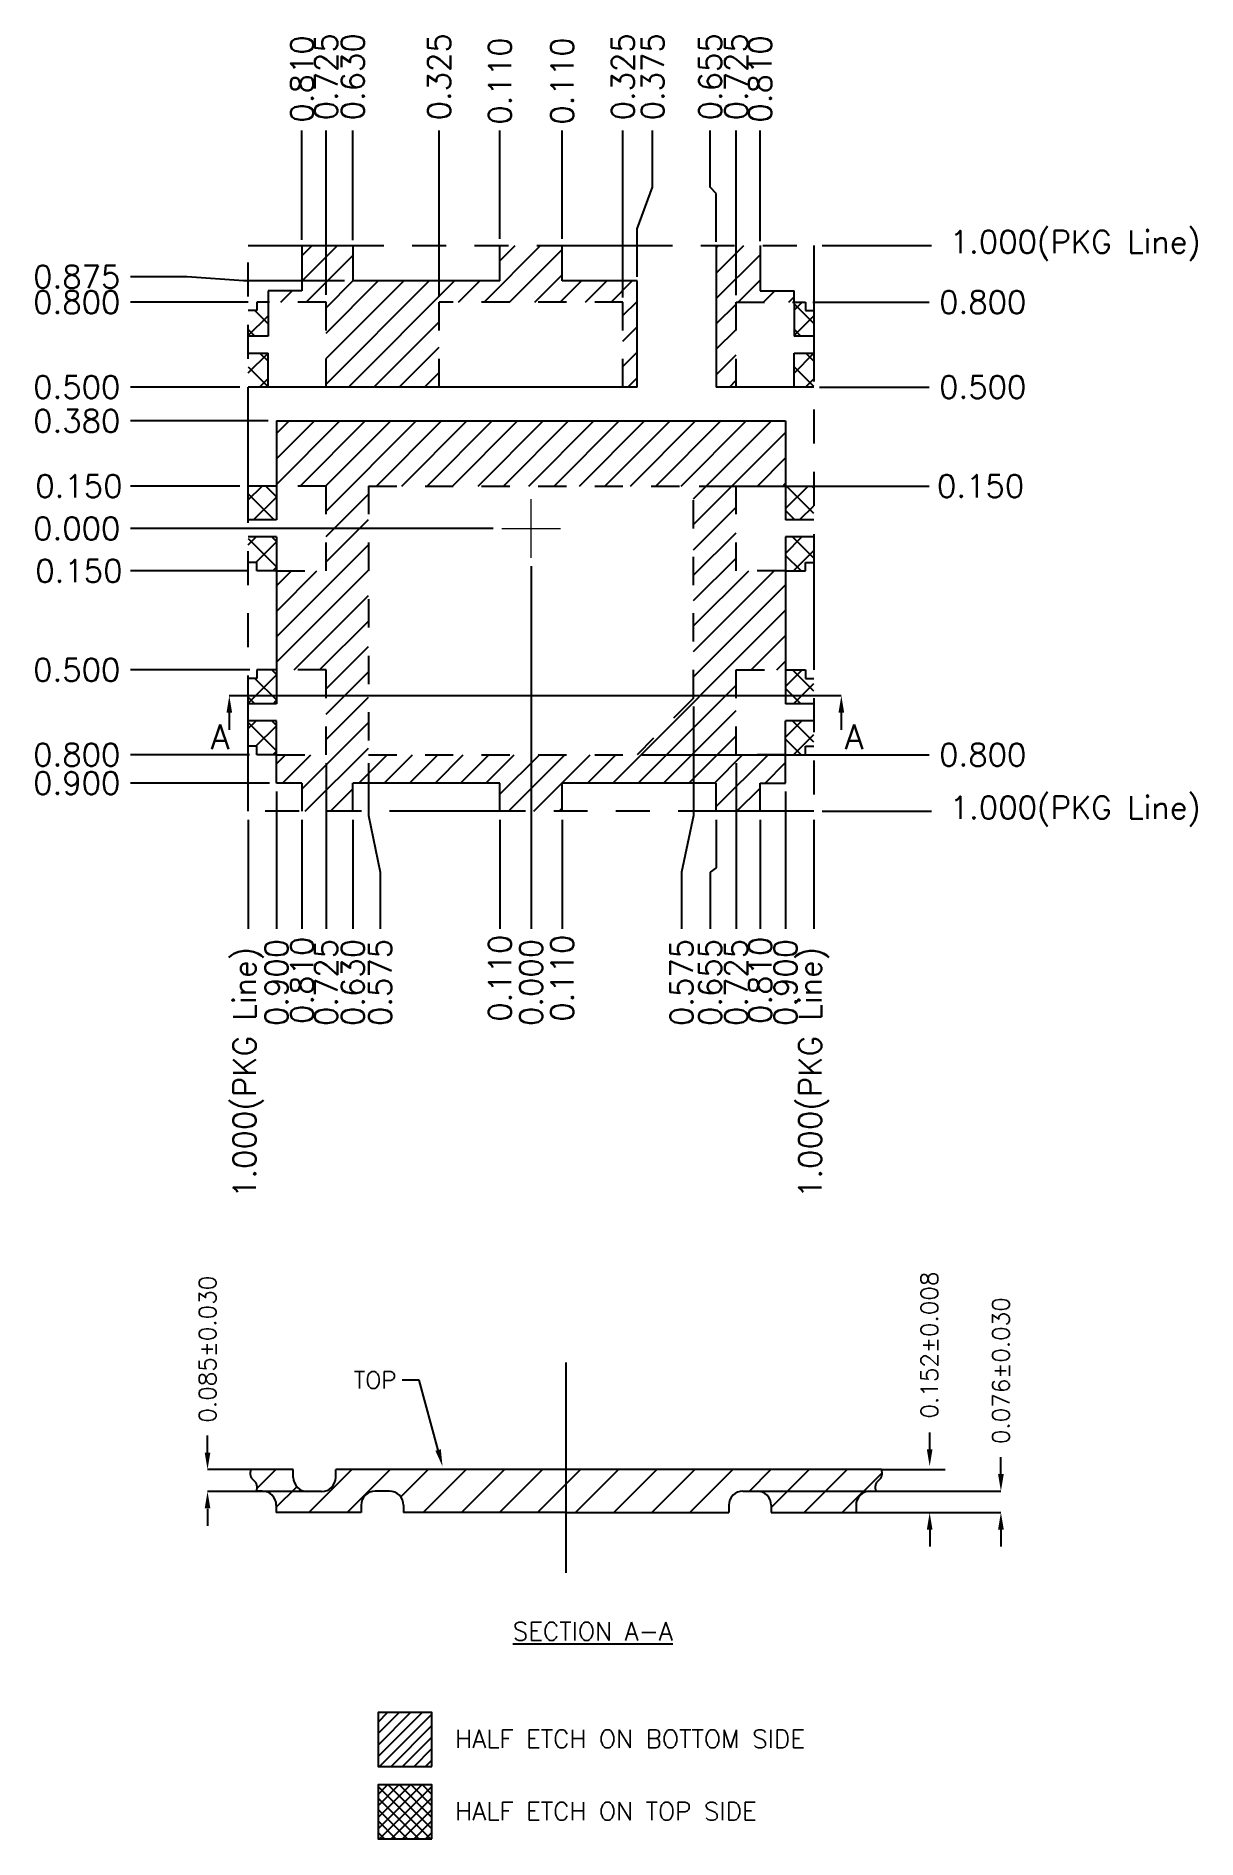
# Model space of a CAD drawing. Extents: x -10.8 to -6.69, y -4.63 to 1.74.
import ezdxf
from ezdxf.enums import TextEntityAlignment as Align

# ---------------------------------------------------------------- set-up
doc = ezdxf.new("R2010")
doc.units = 0
for name, pattern in [('ACAD_ISO09W100', [45, 24, -3, 6, -3, 6, -3]), ('CENTER', [2, 1.25, -0.25, 0.25, -0.25]), ('CENTER2', [1.125, 0.75, -0.125, 0.125, -0.125]), ('HIDDEN', [0.375, 0.25, -0.125])]:
    doc.linetypes.add(name, pattern=pattern)
for name, color, linetype in [('2', 7, 'Continuous'), ('2D', 4, 'Continuous'), ('3D', 4, 'Continuous'), ('4D', 4, 'Continuous'), ('Etched Area', 4, 'Continuous'), ('Hidden', 4, 'HIDDEN'), ('PKG Line', 2, 'ACAD_ISO09W100')]:
    doc.layers.add(name, color=color, linetype=linetype)
doc.layers.add('Center', color=1, linetype='CENTER', lineweight=0)
doc.styles.add('SIMPLEX', font='SIMPLEX')
doc.dimstyles.new('0.1', dxfattribs={"dimtxt": 0.1, "dimasz": 0.1, "dimexe": 0.03, "dimexo": 0.03, "dimgap": 0.03, "dimtad": 0, "dimdec": 3, "dimzin": 1, "dimdsep": 46, "dimtxsty": 'SIMPLEX', "dimcen": 0, "dimclrd": 256, "dimclre": 256, "dimclrt": 256, "dimadec": 0, "dimazin": 1, "dimtm": 1.25, "dimtfac": 1, "dimtdec": 3, "dimtmove": 0, "dimatfit": 0, "dimfxl": 1, "dimtolj": 1, "dimtzin": 0, "dimlwd": -1, "dimlwe": -1, "dimarcsym": 1})
pattern_1 = [(45, (-274.86561, 39.57964), (-0.04490128, 0.04490128), [])]
pattern_2 = [(135, (-274.86561, 39.57964), (-0.04490128, -0.04490128), [])]
pattern_3 = [(45, (-277.06561, 39.57964), (-0.04490128, 0.04490128), [])]
pattern_4 = [(135, (-277.06561, 39.57964), (-0.04490128, -0.04490128), [])]

msp = doc.modelspace()

# ---------------------------------------------------------------- texts
at = {"color": 6, "insert": (-10.1142, -0.7804), "char_height": 0.08719, "attachment_point": 9, "style": 'SIMPLEX'}
msp.add_mtext('\\A1;A', dxfattribs=at)
at = {"color": 6, "insert": (-7.9395, -0.7804), "char_height": 0.08719, "attachment_point": 7, "rotation": 360, "style": 'SIMPLEX'}
msp.add_mtext('\\A1;A', dxfattribs=at)
at = {"layer": '3D', "char_height": 0.06, "attachment_point": 5, "rotation": 90, "style": 'SIMPLEX'}
for s, insert in [('\\A1;0.085±0.030', (-10.1924, -2.9016)), ('\\A1;0.152±0.008', (-7.6398, -2.887)), ('\\A1;0.076±0.030', (-7.3869, -2.9776))]:
    msp.add_mtext(s, dxfattribs=dict(at, insert=insert))
at = {"layer": '3D', "insert": (-9.524, -3.0407), "char_height": 0.06, "attachment_point": 9, "style": 'SIMPLEX'}
msp.add_mtext('\\A1;TOP', dxfattribs=at)
at = {"layer": '4D', "style": 'SIMPLEX'}
msp.add_text('%%USECTION A-A', height=0.064152, dxfattribs=at).set_placement((-8.547, -3.8989), align=Align.MIDDLE_RIGHT)
for s, p in [('HALF ETCH ON BOTTOM SIDE', (-9.3168, -4.2792)), ('HALF ETCH ON TOP SIDE', (-9.3168, -4.5351))]:
    msp.add_text(s, height=0.064152, dxfattribs=at).set_placement(p, align=Align.MIDDLE_LEFT)

# ---------------------------------------------------------------- blocks, each defined once
blk = doc.blocks.new('*D40')
at = {"color": 4, "transparency": 16777216}
blk.add_line((2734.0145, 1787.3712), (2734.8278, 1787.3712), dxfattribs=at)
at = {"layer": 'Defpoints', "color": 0, "transparency": 16777216}
for p in [(2733.9845, 1787.3712), (2734.8278, 1787.3712), (2733.4205, 1787.2212)]:
    blk.add_point(p, dxfattribs=at)
at = {"color": 4, "transparency": 16777216, "insert": (2735.0102, 1787.3712), "char_height": 0.08, "attachment_point": 5, "style": 'SIMPLEX'}
blk.add_mtext('\\A1;0.150', dxfattribs=at)
blk = doc.blocks.new('*D41')
at = {"color": 4, "transparency": 16777216}
blk.add_line((2733.8125, 1786.4212), (2734.8278, 1786.4212), dxfattribs=at)
at = {"layer": 'Defpoints', "color": 0, "transparency": 16777216}
for p in [(2733.4205, 1787.2212), (2733.7825, 1786.4212), (2734.8278, 1786.4212)]:
    blk.add_point(p, dxfattribs=at)
at = {"color": 4, "transparency": 16777216, "insert": (2735.0178, 1786.4212), "char_height": 0.08, "attachment_point": 5, "style": 'SIMPLEX'}
blk.add_mtext('\\A1;0.800', dxfattribs=at)
blk = doc.blocks.new('*D0')
at = {"color": 4, "transparency": 16777216}
blk.add_line((2733.2868, 1787.2212), (2732.0041, 1787.2212), dxfattribs=at)
at = {"layer": 'Defpoints', "color": 0, "transparency": 16777216}
for p in [(2732.0041, 1787.2212), (2733.3168, 1787.2212), (2733.4205, 1787.2212)]:
    blk.add_point(p, dxfattribs=at)
at = {"color": 4, "transparency": 16777216, "insert": (2731.8141, 1787.2212), "char_height": 0.08, "attachment_point": 5, "style": 'SIMPLEX'}
blk.add_mtext('\\A1;0.000', dxfattribs=at)
blk = doc.blocks.new('*D1')
at = {"color": 4, "transparency": 16777216}
blk.add_line((2733.4205, 1787.0875), (2733.4205, 1785.8061), dxfattribs=at)
at = {"layer": 'Defpoints', "color": 0, "transparency": 16777216}
for p in [(2733.4205, 1787.2212), (2733.4205, 1787.1175), (2733.4205, 1785.8061)]:
    blk.add_point(p, dxfattribs=at)
at = {"color": 4, "transparency": 16777216, "insert": (2733.4205, 1785.6161), "char_height": 0.08, "attachment_point": 5, "rotation": 90, "style": 'SIMPLEX'}
blk.add_mtext('\\A1;0.000', dxfattribs=at)
blk = doc.blocks.new('*D2')
at = {"color": 4, "transparency": 16777216}
blk.add_line((2732.3905, 1787.3712), (2732.0041, 1787.3712), dxfattribs=at)
at = {"layer": 'Defpoints', "color": 0, "transparency": 16777216}
for p in [(2732.0041, 1787.3712), (2732.4205, 1787.3712), (2733.4205, 1787.2212)]:
    blk.add_point(p, dxfattribs=at)
at = {"color": 4, "transparency": 16777216, "insert": (2731.8217, 1787.3712), "char_height": 0.08, "attachment_point": 5, "style": 'SIMPLEX'}
blk.add_mtext('\\A1;0.150', dxfattribs=at)
blk = doc.blocks.new('*D3')
at = {"color": 4, "transparency": 16777216}
blk.add_line((2732.4205, 1787.0712), (2732.0041, 1787.0712), dxfattribs=at)
at = {"layer": 'Defpoints', "color": 0, "transparency": 16777216}
for p in [(2733.4205, 1787.2212), (2732.0041, 1787.0712), (2732.4505, 1787.0712)]:
    blk.add_point(p, dxfattribs=at)
at = {"color": 4, "transparency": 16777216, "insert": (2731.8217, 1787.0712), "char_height": 0.08, "attachment_point": 5, "style": 'SIMPLEX'}
blk.add_mtext('\\A1;0.150', dxfattribs=at)
blk = doc.blocks.new('*D4')
at = {"color": 4, "transparency": 16777216}
blk.add_line((2732.4905, 1787.6012), (2732.0041, 1787.6012), dxfattribs=at)
at = {"layer": 'Defpoints', "color": 0, "transparency": 16777216}
for p in [(2732.0041, 1787.6012), (2732.5205, 1787.6012), (2733.4205, 1787.2212)]:
    blk.add_point(p, dxfattribs=at)
at = {"color": 4, "transparency": 16777216, "insert": (2731.8141, 1787.6012), "char_height": 0.08, "attachment_point": 5, "style": 'SIMPLEX'}
blk.add_mtext('\\A1;0.380', dxfattribs=at)
blk = doc.blocks.new('*D5')
at = {"color": 4, "transparency": 16777216}
blk.add_line((2732.3905, 1787.7212), (2732.0041, 1787.7212), dxfattribs=at)
at = {"layer": 'Defpoints', "color": 0, "transparency": 16777216}
for p in [(2732.0041, 1787.7212), (2732.4205, 1787.7212), (2733.4205, 1787.2212)]:
    blk.add_point(p, dxfattribs=at)
at = {"color": 4, "transparency": 16777216, "insert": (2731.8141, 1787.7212), "char_height": 0.08, "attachment_point": 5, "style": 'SIMPLEX'}
blk.add_mtext('\\A1;0.500', dxfattribs=at)
blk = doc.blocks.new('*D6')
at = {"color": 4, "transparency": 16777216}
blk.add_line((2732.4205, 1788.0212), (2732.0041, 1788.0212), dxfattribs=at)
at = {"layer": 'Defpoints', "color": 0, "transparency": 16777216}
for p in [(2732.0041, 1788.0212), (2732.4505, 1788.0212), (2733.4205, 1787.2212)]:
    blk.add_point(p, dxfattribs=at)
at = {"color": 4, "transparency": 16777216, "insert": (2731.8141, 1788.0212), "char_height": 0.08, "attachment_point": 5, "style": 'SIMPLEX'}
blk.add_mtext('\\A1;0.800', dxfattribs=at)
blk = doc.blocks.new('*D7')
at = {"color": 4, "transparency": 16777216}
for p, q in [((2732.2041, 1788.1111), (2732.0041, 1788.1111)), ((2732.4041, 1788.0962), (2732.2041, 1788.1111)), ((2732.7609, 1788.0962), (2732.4041, 1788.0962))]:
    blk.add_line(p, q, dxfattribs=at)
at = {"layer": 'Defpoints', "color": 0, "transparency": 16777216}
for p in [(2732.0041, 1788.1111), (2732.7909, 1788.0962), (2733.4205, 1787.2212)]:
    blk.add_point(p, dxfattribs=at)
at = {"color": 4, "transparency": 16777216, "insert": (2731.8141, 1788.1111), "char_height": 0.08, "attachment_point": 5, "style": 'SIMPLEX'}
blk.add_mtext('\\A1;0.875', dxfattribs=at)
blk = doc.blocks.new('*D8')
at = {"color": 4, "transparency": 16777216}
blk.add_line((2734.4505, 1788.2212), (2734.8369, 1788.2212), dxfattribs=at)
at = {"layer": 'Defpoints', "color": 0, "transparency": 16777216}
for p in [(2734.4205, 1788.2212), (2734.8369, 1788.2212), (2733.4205, 1787.2212)]:
    blk.add_point(p, dxfattribs=at)
at = {"color": 4, "transparency": 16777216, "insert": (2735.345, 1788.2212), "char_height": 0.08, "attachment_point": 5, "style": 'SIMPLEX'}
blk.add_mtext('\\A1;1.000(PKG Line)', dxfattribs=at)
blk = doc.blocks.new('*D9')
at = {"color": 4, "transparency": 16777216}
blk.add_line((2734.4505, 1786.2212), (2734.8369, 1786.2212), dxfattribs=at)
at = {"layer": 'Defpoints', "color": 0, "transparency": 16777216}
for p in [(2733.4205, 1787.2212), (2734.4205, 1786.2212), (2734.8369, 1786.2212)]:
    blk.add_point(p, dxfattribs=at)
at = {"color": 4, "transparency": 16777216, "insert": (2735.345, 1786.2212), "char_height": 0.08, "attachment_point": 5, "style": 'SIMPLEX'}
blk.add_mtext('\\A1;1.000(PKG Line)', dxfattribs=at)
blk = doc.blocks.new('*D10')
at = {"color": 4, "transparency": 16777216}
blk.add_line((2732.4257, 1786.7212), (2732.0041, 1786.7212), dxfattribs=at)
at = {"layer": 'Defpoints', "color": 0, "transparency": 16777216}
for p in [(2733.4205, 1787.2212), (2732.0041, 1786.7212), (2732.4557, 1786.7212)]:
    blk.add_point(p, dxfattribs=at)
at = {"color": 4, "transparency": 16777216, "insert": (2731.8141, 1786.7212), "char_height": 0.08, "attachment_point": 5, "style": 'SIMPLEX'}
blk.add_mtext('\\A1;0.500', dxfattribs=at)
blk = doc.blocks.new('*D11')
at = {"color": 4, "transparency": 16777216}
blk.add_line((2732.4248, 1786.4212), (2732.0041, 1786.4212), dxfattribs=at)
at = {"layer": 'Defpoints', "color": 0, "transparency": 16777216}
for p in [(2733.4205, 1787.2212), (2732.0041, 1786.4212), (2732.4548, 1786.4212)]:
    blk.add_point(p, dxfattribs=at)
at = {"color": 4, "transparency": 16777216, "insert": (2731.8141, 1786.4212), "char_height": 0.08, "attachment_point": 5, "style": 'SIMPLEX'}
blk.add_mtext('\\A1;0.800', dxfattribs=at)
blk = doc.blocks.new('*D12')
at = {"color": 4, "transparency": 16777216}
blk.add_line((2732.4958, 1786.3212), (2732.0041, 1786.3212), dxfattribs=at)
at = {"layer": 'Defpoints', "color": 0, "transparency": 16777216}
for p in [(2733.4205, 1787.2212), (2732.0041, 1786.3212), (2732.5258, 1786.3212)]:
    blk.add_point(p, dxfattribs=at)
at = {"color": 4, "transparency": 16777216, "insert": (2731.8141, 1786.3212), "char_height": 0.08, "attachment_point": 5, "style": 'SIMPLEX'}
blk.add_mtext('\\A1;0.900', dxfattribs=at)
blk = doc.blocks.new('*D13')
at = {"color": 4, "transparency": 16777216}
blk.add_line((2732.4205, 1786.1912), (2732.4205, 1785.8061), dxfattribs=at)
at = {"layer": 'Defpoints', "color": 0, "transparency": 16777216}
for p in [(2733.4205, 1787.2212), (2732.4205, 1786.2212), (2732.4205, 1785.8061)]:
    blk.add_point(p, dxfattribs=at)
at = {"color": 4, "transparency": 16777216, "insert": (2732.4205, 1785.298), "char_height": 0.08, "attachment_point": 5, "rotation": 90, "style": 'SIMPLEX'}
blk.add_mtext('\\A1;1.000(PKG Line)', dxfattribs=at)
blk = doc.blocks.new('*D14')
at = {"color": 4, "transparency": 16777216}
blk.add_line((2734.4205, 1786.1912), (2734.4205, 1785.8061), dxfattribs=at)
at = {"layer": 'Defpoints', "color": 0, "transparency": 16777216}
for p in [(2733.4205, 1787.2212), (2734.4205, 1786.2212), (2734.4205, 1785.8061)]:
    blk.add_point(p, dxfattribs=at)
at = {"color": 4, "transparency": 16777216, "insert": (2734.4205, 1785.298), "char_height": 0.08, "attachment_point": 5, "rotation": 90, "style": 'SIMPLEX'}
blk.add_mtext('\\A1;1.000(PKG Line)', dxfattribs=at)
blk = doc.blocks.new('*D15')
at = {"color": 4, "transparency": 16777216}
blk.add_line((2733.3105, 1786.1912), (2733.3105, 1785.8061), dxfattribs=at)
at = {"layer": 'Defpoints', "color": 0, "transparency": 16777216}
for p in [(2733.4205, 1787.2212), (2733.3105, 1786.2212), (2733.3105, 1785.8061)]:
    blk.add_point(p, dxfattribs=at)
at = {"color": 4, "transparency": 16777216, "insert": (2733.3105, 1785.6313), "char_height": 0.08, "attachment_point": 5, "rotation": 90, "style": 'SIMPLEX'}
blk.add_mtext('\\A1;0.110', dxfattribs=at)
blk = doc.blocks.new('*D16')
at = {"color": 4, "transparency": 16777216}
blk.add_line((2733.5305, 1786.1912), (2733.5305, 1785.8061), dxfattribs=at)
at = {"layer": 'Defpoints', "color": 0, "transparency": 16777216}
for p in [(2733.4205, 1787.2212), (2733.5305, 1786.2212), (2733.5305, 1785.8061)]:
    blk.add_point(p, dxfattribs=at)
at = {"color": 4, "transparency": 16777216, "insert": (2733.5305, 1785.6313), "char_height": 0.08, "attachment_point": 5, "rotation": 90, "style": 'SIMPLEX'}
blk.add_mtext('\\A1;0.110', dxfattribs=at)
blk = doc.blocks.new('*D17')
at = {"color": 4, "transparency": 16777216}
blk.add_line((2732.7905, 1786.1912), (2732.7905, 1785.8061), dxfattribs=at)
at = {"layer": 'Defpoints', "color": 0, "transparency": 16777216}
for p in [(2733.4205, 1787.2212), (2732.7905, 1786.2212), (2732.7905, 1785.8061)]:
    blk.add_point(p, dxfattribs=at)
at = {"color": 4, "transparency": 16777216, "insert": (2732.7905, 1785.6161), "char_height": 0.08, "attachment_point": 5, "rotation": 90, "style": 'SIMPLEX'}
blk.add_mtext('\\A1;0.630', dxfattribs=at)
blk = doc.blocks.new('*D18')
at = {"color": 4, "transparency": 16777216}
blk.add_line((2732.6105, 1786.1912), (2732.6105, 1785.8061), dxfattribs=at)
at = {"layer": 'Defpoints', "color": 0, "transparency": 16777216}
for p in [(2733.4205, 1787.2212), (2732.6105, 1786.2212), (2732.6105, 1785.8061)]:
    blk.add_point(p, dxfattribs=at)
at = {"color": 4, "transparency": 16777216, "insert": (2732.6105, 1785.6237), "char_height": 0.08, "attachment_point": 5, "rotation": 90, "style": 'SIMPLEX'}
blk.add_mtext('\\A1;0.810', dxfattribs=at)
blk = doc.blocks.new('*D19')
at = {"color": 4, "transparency": 16777216}
for p, q in [((2734.0755, 1786.1912), (2734.0755, 1786.0212)), ((2734.0755, 1786.0212), (2734.0534, 1786.0061)), ((2734.0534, 1786.0061), (2734.0534, 1785.8061))]:
    blk.add_line(p, q, dxfattribs=at)
at = {"layer": 'Defpoints', "color": 0, "transparency": 16777216}
for p in [(2733.4205, 1787.2212), (2734.0755, 1786.2212), (2734.0534, 1785.8061)]:
    blk.add_point(p, dxfattribs=at)
at = {"color": 4, "transparency": 16777216, "insert": (2734.0534, 1785.6161), "char_height": 0.08, "attachment_point": 5, "rotation": 90, "style": 'SIMPLEX'}
blk.add_mtext('\\A1;0.655', dxfattribs=at)
blk = doc.blocks.new('*D20')
at = {"color": 4, "transparency": 16777216}
blk.add_line((2734.2305, 1786.1912), (2734.2305, 1785.8061), dxfattribs=at)
at = {"layer": 'Defpoints', "color": 0, "transparency": 16777216}
for p in [(2733.4205, 1787.2212), (2734.2305, 1786.2212), (2734.2305, 1785.8061)]:
    blk.add_point(p, dxfattribs=at)
at = {"color": 4, "transparency": 16777216, "insert": (2734.2305, 1785.6237), "char_height": 0.08, "attachment_point": 5, "rotation": 90, "style": 'SIMPLEX'}
blk.add_mtext('\\A1;0.810', dxfattribs=at)
blk = doc.blocks.new('*D21')
at = {"color": 4, "transparency": 16777216}
for p, q in [((2732.8455, 1786.3912), (2732.8455, 1786.2061)), ((2732.8455, 1786.2061), (2732.8869, 1786.0061)), ((2732.8869, 1786.0061), (2732.8869, 1785.8061))]:
    blk.add_line(p, q, dxfattribs=at)
at = {"layer": 'Defpoints', "color": 0, "transparency": 16777216}
for p in [(2733.4205, 1787.2212), (2732.8455, 1786.4212), (2732.8869, 1785.8061)]:
    blk.add_point(p, dxfattribs=at)
at = {"color": 4, "transparency": 16777216, "insert": (2732.8869, 1785.6161), "char_height": 0.08, "attachment_point": 5, "rotation": 90, "style": 'SIMPLEX'}
blk.add_mtext('\\A1;0.575', dxfattribs=at)
blk = doc.blocks.new('*D22')
at = {"color": 4, "transparency": 16777216}
for p, q in [((2733.9955, 1786.5915), (2733.9955, 1786.2061)), ((2733.9955, 1786.2061), (2733.9529, 1786.0061)), ((2733.9529, 1786.0061), (2733.9529, 1785.8061))]:
    blk.add_line(p, q, dxfattribs=at)
at = {"layer": 'Defpoints', "color": 0, "transparency": 16777216}
for p in [(2733.4205, 1787.2212), (2733.9955, 1786.6215), (2733.9529, 1785.8061)]:
    blk.add_point(p, dxfattribs=at)
at = {"color": 4, "transparency": 16777216, "insert": (2733.9529, 1785.6161), "char_height": 0.08, "attachment_point": 5, "rotation": 90, "style": 'SIMPLEX'}
blk.add_mtext('\\A1;0.575', dxfattribs=at)
blk = doc.blocks.new('*D23')
at = {"color": 4, "transparency": 16777216}
blk.add_line((2732.6955, 1786.3912), (2732.6955, 1785.8061), dxfattribs=at)
at = {"layer": 'Defpoints', "color": 0, "transparency": 16777216}
for p in [(2733.4205, 1787.2212), (2732.6955, 1786.4212), (2732.6955, 1785.8061)]:
    blk.add_point(p, dxfattribs=at)
at = {"color": 4, "transparency": 16777216, "insert": (2732.6955, 1785.6161), "char_height": 0.08, "attachment_point": 5, "rotation": 90, "style": 'SIMPLEX'}
blk.add_mtext('\\A1;0.725', dxfattribs=at)
blk = doc.blocks.new('*D24')
at = {"color": 4, "transparency": 16777216}
blk.add_line((2734.1455, 1786.3912), (2734.1455, 1785.8061), dxfattribs=at)
at = {"layer": 'Defpoints', "color": 0, "transparency": 16777216}
for p in [(2733.4205, 1787.2212), (2734.1455, 1786.4212), (2734.1455, 1785.8061)]:
    blk.add_point(p, dxfattribs=at)
at = {"color": 4, "transparency": 16777216, "insert": (2734.1455, 1785.6161), "char_height": 0.08, "attachment_point": 5, "rotation": 90, "style": 'SIMPLEX'}
blk.add_mtext('\\A1;0.725', dxfattribs=at)
blk = doc.blocks.new('*D25')
at = {"color": 4, "transparency": 16777216}
blk.add_line((2732.5205, 1786.2912), (2732.5205, 1785.8061), dxfattribs=at)
at = {"layer": 'Defpoints', "color": 0, "transparency": 16777216}
for p in [(2733.4205, 1787.2212), (2732.5205, 1786.3212), (2732.5205, 1785.8061)]:
    blk.add_point(p, dxfattribs=at)
at = {"color": 4, "transparency": 16777216, "insert": (2732.5205, 1785.6161), "char_height": 0.08, "attachment_point": 5, "rotation": 90, "style": 'SIMPLEX'}
blk.add_mtext('\\A1;0.900', dxfattribs=at)
blk = doc.blocks.new('*D26')
at = {"color": 4, "transparency": 16777216}
blk.add_line((2734.3205, 1786.2912), (2734.3205, 1785.8061), dxfattribs=at)
at = {"layer": 'Defpoints', "color": 0, "transparency": 16777216}
for p in [(2733.4205, 1787.2212), (2734.3205, 1786.3212), (2734.3205, 1785.8061)]:
    blk.add_point(p, dxfattribs=at)
at = {"color": 4, "transparency": 16777216, "insert": (2734.3205, 1785.6161), "char_height": 0.08, "attachment_point": 5, "rotation": 90, "style": 'SIMPLEX'}
blk.add_mtext('\\A1;0.900', dxfattribs=at)
blk = doc.blocks.new('*D27')
at = {"color": 4, "transparency": 16777216}
blk.add_line((2733.3105, 1788.2457), (2733.3105, 1788.628), dxfattribs=at)
at = {"layer": 'Defpoints', "color": 0, "transparency": 16777216}
for p in [(2733.3105, 1788.628), (2733.3105, 1788.2157), (2733.4205, 1787.2212)]:
    blk.add_point(p, dxfattribs=at)
at = {"color": 4, "transparency": 16777216, "insert": (2733.3105, 1788.8028), "char_height": 0.08, "attachment_point": 5, "rotation": 90, "style": 'SIMPLEX'}
blk.add_mtext('\\A1;0.110', dxfattribs=at)
blk = doc.blocks.new('*D28')
at = {"color": 4, "transparency": 16777216}
blk.add_line((2733.5305, 1788.2453), (2733.5305, 1788.628), dxfattribs=at)
at = {"layer": 'Defpoints', "color": 0, "transparency": 16777216}
for p in [(2733.5305, 1788.628), (2733.5305, 1788.2153), (2733.4205, 1787.2212)]:
    blk.add_point(p, dxfattribs=at)
at = {"color": 4, "transparency": 16777216, "insert": (2733.5305, 1788.8028), "char_height": 0.08, "attachment_point": 5, "rotation": 90, "style": 'SIMPLEX'}
blk.add_mtext('\\A1;0.110', dxfattribs=at)
blk = doc.blocks.new('*D29')
at = {"color": 4, "transparency": 16777216}
for p, q in [((2734.0543, 1788.428), (2734.0543, 1788.628)), ((2734.0755, 1788.4051), (2734.0543, 1788.428)), ((2734.0755, 1788.2351), (2734.0755, 1788.4051))]:
    blk.add_line(p, q, dxfattribs=at)
at = {"layer": 'Defpoints', "color": 0, "transparency": 16777216}
for p in [(2734.0543, 1788.628), (2734.0755, 1788.2051), (2733.4205, 1787.2212)]:
    blk.add_point(p, dxfattribs=at)
at = {"color": 4, "transparency": 16777216, "insert": (2734.0543, 1788.818), "char_height": 0.08, "attachment_point": 5, "rotation": 90, "style": 'SIMPLEX'}
blk.add_mtext('\\A1;0.655', dxfattribs=at)
blk = doc.blocks.new('*D30')
at = {"color": 4, "transparency": 16777216}
blk.add_line((2734.2305, 1788.2368), (2734.2305, 1788.628), dxfattribs=at)
at = {"layer": 'Defpoints', "color": 0, "transparency": 16777216}
for p in [(2734.2305, 1788.628), (2734.2305, 1788.2068), (2733.4205, 1787.2212)]:
    blk.add_point(p, dxfattribs=at)
at = {"color": 4, "transparency": 16777216, "insert": (2734.2305, 1788.8104), "char_height": 0.08, "attachment_point": 5, "rotation": 90, "style": 'SIMPLEX'}
blk.add_mtext('\\A1;0.810', dxfattribs=at)
blk = doc.blocks.new('*D31')
at = {"color": 4, "transparency": 16777216}
blk.add_line((2732.7905, 1788.2401), (2732.7905, 1788.628), dxfattribs=at)
at = {"layer": 'Defpoints', "color": 0, "transparency": 16777216}
for p in [(2732.7905, 1788.628), (2732.7905, 1788.2101), (2733.4205, 1787.2212)]:
    blk.add_point(p, dxfattribs=at)
at = {"color": 4, "transparency": 16777216, "insert": (2732.7905, 1788.818), "char_height": 0.08, "attachment_point": 5, "rotation": 90, "style": 'SIMPLEX'}
blk.add_mtext('\\A1;0.630', dxfattribs=at)
blk = doc.blocks.new('*D32')
at = {"color": 4, "transparency": 16777216}
blk.add_line((2732.6105, 1788.2418), (2732.6105, 1788.628), dxfattribs=at)
at = {"layer": 'Defpoints', "color": 0, "transparency": 16777216}
for p in [(2732.6105, 1788.628), (2732.6105, 1788.2118), (2733.4205, 1787.2212)]:
    blk.add_point(p, dxfattribs=at)
at = {"color": 4, "transparency": 16777216, "insert": (2732.6105, 1788.8104), "char_height": 0.08, "attachment_point": 5, "rotation": 90, "style": 'SIMPLEX'}
blk.add_mtext('\\A1;0.810', dxfattribs=at)
blk = doc.blocks.new('*D33')
at = {"color": 4, "transparency": 16777216}
for p, q in [((2733.8505, 1788.428), (2733.8505, 1788.628)), ((2733.7955, 1788.281), (2733.8505, 1788.428)), ((2733.7955, 1788.111), (2733.7955, 1788.281))]:
    blk.add_line(p, q, dxfattribs=at)
at = {"layer": 'Defpoints', "color": 0, "transparency": 16777216}
for p in [(2733.8505, 1788.628), (2733.7955, 1788.081), (2733.4205, 1787.2212)]:
    blk.add_point(p, dxfattribs=at)
at = {"color": 4, "transparency": 16777216, "insert": (2733.8505, 1788.818), "char_height": 0.08, "attachment_point": 5, "rotation": 90, "style": 'SIMPLEX'}
blk.add_mtext('\\A1;0.375', dxfattribs=at)
blk = doc.blocks.new('*D34')
at = {"color": 4, "transparency": 16777216}
blk.add_line((2734.4164, 1788.0212), (2734.8278, 1788.0212), dxfattribs=at)
at = {"layer": 'Defpoints', "color": 0, "transparency": 16777216}
for p in [(2734.3864, 1788.0212), (2734.8278, 1788.0212), (2733.4205, 1787.2212)]:
    blk.add_point(p, dxfattribs=at)
at = {"color": 4, "transparency": 16777216, "insert": (2735.0178, 1788.0212), "char_height": 0.08, "attachment_point": 5, "style": 'SIMPLEX'}
blk.add_mtext('\\A1;0.800', dxfattribs=at)
blk = doc.blocks.new('*D35')
at = {"color": 4, "transparency": 16777216}
blk.add_line((2734.4401, 1787.7212), (2734.8278, 1787.7212), dxfattribs=at)
at = {"layer": 'Defpoints', "color": 0, "transparency": 16777216}
for p in [(2734.4101, 1787.7212), (2734.8278, 1787.7212), (2733.4205, 1787.2212)]:
    blk.add_point(p, dxfattribs=at)
at = {"color": 4, "transparency": 16777216, "insert": (2735.0178, 1787.7212), "char_height": 0.08, "attachment_point": 5, "style": 'SIMPLEX'}
blk.add_mtext('\\A1;0.500', dxfattribs=at)
blk = doc.blocks.new('*D36')
at = {"color": 4, "transparency": 16777216}
blk.add_line((2732.6955, 1788.0473), (2732.6955, 1788.628), dxfattribs=at)
at = {"layer": 'Defpoints', "color": 0, "transparency": 16777216}
for p in [(2732.6955, 1788.628), (2732.6955, 1788.0173), (2733.4205, 1787.2212)]:
    blk.add_point(p, dxfattribs=at)
at = {"color": 4, "transparency": 16777216, "insert": (2732.6955, 1788.818), "char_height": 0.08, "attachment_point": 5, "rotation": 90, "style": 'SIMPLEX'}
blk.add_mtext('\\A1;0.725', dxfattribs=at)
blk = doc.blocks.new('*D37')
at = {"color": 4, "transparency": 16777216}
blk.add_line((2733.0955, 1788.0398), (2733.0955, 1788.628), dxfattribs=at)
at = {"layer": 'Defpoints', "color": 0, "transparency": 16777216}
for p in [(2733.0955, 1788.628), (2733.0955, 1788.0098), (2733.4205, 1787.2212)]:
    blk.add_point(p, dxfattribs=at)
at = {"color": 4, "transparency": 16777216, "insert": (2733.0955, 1788.818), "char_height": 0.08, "attachment_point": 5, "rotation": 90, "style": 'SIMPLEX'}
blk.add_mtext('\\A1;0.325', dxfattribs=at)
blk = doc.blocks.new('*D38')
at = {"color": 4, "transparency": 16777216}
blk.add_line((2733.7455, 1788.0373), (2733.7455, 1788.628), dxfattribs=at)
at = {"layer": 'Defpoints', "color": 0, "transparency": 16777216}
for p in [(2733.7455, 1788.628), (2733.7455, 1788.0073), (2733.4205, 1787.2212)]:
    blk.add_point(p, dxfattribs=at)
at = {"color": 4, "transparency": 16777216, "insert": (2733.7455, 1788.818), "char_height": 0.08, "attachment_point": 5, "rotation": 90, "style": 'SIMPLEX'}
blk.add_mtext('\\A1;0.325', dxfattribs=at)
blk = doc.blocks.new('*D39')
at = {"color": 4, "transparency": 16777216}
blk.add_line((2734.1455, 1788.0458), (2734.1455, 1788.628), dxfattribs=at)
at = {"layer": 'Defpoints', "color": 0, "transparency": 16777216}
for p in [(2734.1455, 1788.628), (2734.1455, 1788.0158), (2733.4205, 1787.2212)]:
    blk.add_point(p, dxfattribs=at)
at = {"color": 4, "transparency": 16777216, "insert": (2734.1455, 1788.818), "char_height": 0.08, "attachment_point": 5, "rotation": 90, "style": 'SIMPLEX'}
blk.add_mtext('\\A1;0.725', dxfattribs=at)

# ---------------------------------------------------------------- dimensions: what is measured, and where the dimension line sits
at = {"color": 4}
for feature_location, offset, dtype, origin, picture, middle, set_off in [((-9.8584, 0.9906), (0, 0.4162), 1, (-9.0484, 0), '*D32', (-9.8584, 1.5892), (-2742.4689, -1787.2212)), ((-9.7734, 0.7961), (0, 0.6107), 1, (-9.0484, 0), '*D36', (-9.7734, 1.5968), (-2742.4689, -1787.2212)), ((-9.6784, 0.9889), (0, 0.4179), 1, (-9.0484, 0), '*D31', (-9.6784, 1.5968), (-2742.4689, -1787.2212)), ((-9.3734, 0.7886), (0, 0.6182), 1, (-9.0484, 0), '*D37', (-9.3734, 1.5968), (-2742.4689, -1787.2212)), ((-9.1584, 0.9945), (0, 0.4123), 1, (-9.0484, 0), '*D27', (-9.1584, 1.5816), (-2742.4689, -1787.2212)), ((-8.3934, 0.9839), (-0.0212, 0.4229), 1, (-9.0484, 0), '*D29', (-8.4146, 1.5968), (-2742.4689, -1787.2212)), ((-8.6734, 0.8598), (0.055, 0.547), 1, (-9.0484, 0), '*D33', (-8.6184, 1.5968), (-2742.4689, -1787.2212)), ((-8.7234, 0.7861), (0, 0.6207), 1, (-9.0484, 0), '*D38', (-8.7234, 1.5968), (-2742.4689, -1787.2212)), ((-8.3234, 0.7946), (0, 0.6122), 1, (-9.0484, 0), '*D39', (-8.3234, 1.5968), (-2742.4689, -1787.2212)), ((-8.2384, 0.9856), (0, 0.4212), 1, (-9.0484, 0), '*D30', (-8.2384, 1.5892), (-2742.4689, -1787.2212)), ((-8.9384, 0.9941), (0, 0.4127), 1, (-9.0484, 0), '*D28', (-8.9384, 1.5816), (-2742.4689, -1787.2212)), ((-9.678, 0.875), (-0.7868, 0.0149), 0, (-9.0484, 0), '*D7', (-10.6548, 0.8899), (-2742.4689, -1787.2212)), ((-10.0184, 0.8), (-0.4464, 0), 0, (-9.0484, 0), '*D6', (-10.6548, 0.8), (-2742.4689, -1787.2212)), ((-8.0826, 0.8), (0.4414, 0), 0, (-9.0484, 0), '*D34', (-7.4511, 0.8), (-2742.4689, -1787.2212)), ((-10.0484, 0.5), (-0.4164, 0), 0, (-9.0484, 0), '*D5', (-10.6548, 0.5), (-2742.4689, -1787.2212)), ((-8.0588, 0.5), (0.4177, 0), 0, (-9.0484, 0), '*D35', (-7.4511, 0.5), (-2742.4689, -1787.2212)), ((-9.9484, 0.38), (-0.5164, 0), 0, (-9.0484, 0), '*D4', (-10.6548, 0.38), (-2742.4689, -1787.2212)), ((-10.0484, 0.15), (-0.4164, 0), 0, (-9.0484, 0), '*D2', (-10.6472, 0.15), (-2742.4689, -1787.2212)), ((-8.4844, 0.15), (0.8433, 0), 0, (-9.0484, 0), '*D40', (-7.4588, 0.15), (-2742.4689, -1787.2212)), ((-9.1521657159, 0), (-1.3126381112, 0), 0, (-9.0484219934, 0), '*D0', (-10.6548038271, 0), (-2742.4689187713, -1787.2211951467)), ((-10.0132, -0.5), (-0.4516, 0), 0, (-9.0484, 0), '*D10', (-10.6548, -0.5), (-2742.4689, -1787.2212)), ((-10.0141, -0.8), (-0.4507, 0), 0, (-9.0484, 0), '*D11', (-10.6548, -0.8), (-2742.4689, -1787.2212)), ((-9.9431, -0.9), (-0.5217, 0), 0, (-9.0484, 0), '*D12', (-10.6548, -0.9), (-2742.4689, -1787.2212)), ((-10.0184, -0.15), (-0.4464, 0), 0, (-9.0484, 0), '*D3', (-10.6472, -0.15), (-2742.4689, -1787.2212)), ((-9.9484, -0.9), (0, -0.5151), 1, (-9.0484, 0), '*D25', (-9.9484, -1.6051), (-2742.4689, -1787.2212)), ((-9.8584, -1), (0, -0.4151), 1, (-9.0484, 0), '*D18', (-9.8584, -1.5975), (-2742.4689, -1787.2212)), ((-9.7734, -0.8), (0, -0.6151), 1, (-9.0484, 0), '*D23', (-9.7734, -1.6051), (-2742.4689, -1787.2212)), ((-9.6784, -1), (0, -0.4151), 1, (-9.0484, 0), '*D17', (-9.6784, -1.6051), (-2742.4689, -1787.2212)), ((-9.6234, -0.8), (0.0414, -0.6151), 1, (-9.0484, 0), '*D21', (-9.5821, -1.6051), (-2742.4689, -1787.2212)), ((-9.1584, -1), (0, -0.4151), 1, (-9.0484, 0), '*D15', (-9.1584, -1.5899), (-2742.4689, -1787.2212)), ((-9.0484219933, -0.1037437225), (-0.0000000001, -1.3113964394), 1, (-9.0484219933, 0.0000000001), '*D1', (-9.0484219934, -1.6051401618), (-2742.4689187713, -1787.2211951467)), ((-8.6864, -0.8), (1.0453, 0), 0, (-9.0484, 0), '*D41', (-7.4511, -0.8), (-2742.4689, -1787.2212)), ((-8.9384, -1), (0, -0.4151), 1, (-9.0484, 0), '*D16', (-8.9384, -1.5899), (-2742.4689, -1787.2212)), ((-8.3934, -1), (-0.0221, -0.4151), 1, (-9.0484, 0), '*D19', (-8.4155, -1.6051), (-2742.4689, -1787.2212)), ((-8.2384, -1), (0, -0.4151), 1, (-9.0484, 0), '*D20', (-8.2384, -1.5975), (-2742.4689, -1787.2212)), ((-8.4734, -0.5997), (-0.0426, -0.8155), 1, (-9.0484, 0), '*D22', (-8.5161, -1.6051), (-2742.4689, -1787.2212)), ((-8.3234, -0.8), (0, -0.6151), 1, (-9.0484, 0), '*D24', (-8.3234, -1.6051), (-2742.4689, -1787.2212)), ((-8.1484, -0.9), (0, -0.5151), 1, (-9.0484, 0), '*D26', (-8.1484, -1.6051), (-2742.4689, -1787.2212))]:
    dim = msp.add_ordinate_dim(feature_location=feature_location, offset=offset, dtype=dtype, origin=origin, dimstyle='0.1', override={"dimtxt": 0.08, "dimclrd": 4, "dimclre": 4, "dimclrt": 4, "dimtp": 0.025, "dimtm": 0.025}, dxfattribs=at)
    dim.commit()
    dim.dimension.update_dxf_attribs({"geometry": picture, "text_midpoint": middle, "insert": set_off})
for feature_location, offset, dtype, picture, middle in [((-8.0484, 1), (0.4164, 0), 0, '*D8', (-7.1239, 1)), ((-10.0484, -1), (0, -0.4151), 1, '*D13', (-10.0484, -1.9232)), ((-8.0484, -1), (0.4164, 0), 0, '*D9', (-7.1239, -1)), ((-8.0484, -1), (0, -0.4151), 1, '*D14', (-8.0484, -1.9232))]:
    dim = msp.add_ordinate_dim(feature_location=feature_location, offset=offset, dtype=dtype, origin=(-9.0484, 0), text='<>(PKG Line)', dimstyle='0.1', override={"dimtxt": 0.08, "dimclrd": 4, "dimclre": 4, "dimclrt": 4, "dimtp": 0.025, "dimtm": 0.025}, dxfattribs=at)
    dim.commit()
    dim.dimension.update_dxf_attribs({"geometry": picture, "text_midpoint": middle, "insert": (-2742.4689, -1787.2212)})

# ---------------------------------------------------------------- hatches: boundary and pattern name
at = {"layer": '2D'}
h = msp.add_hatch(dxfattribs=at)
h.set_pattern_fill('ANSI31', color=256, scale=0.23, style=0)
h.set_pattern_definition([(45, (-8.890917, 0.178707), (-0.02032932, 0.02032932), [])])
h.paths.add_polyline_path([(-9.3987, -4.3771), (-9.3987, -4.1863), (-9.5895, -4.1863), (-9.5895, -4.3771)])
h = msp.add_hatch(dxfattribs=at)
h.set_pattern_fill('ANSI31', color=256, scale=0.23, style=0)
h.set_pattern_definition([(45, (-8.890917, -0.077266), (-0.02032932, 0.02032932), [])])
h.paths.add_polyline_path([(-9.3987, -4.633), (-9.3987, -4.4423), (-9.5895, -4.4423), (-9.5895, -4.633)])
at = {"layer": 'Etched Area'}
h = msp.add_hatch(dxfattribs=at)
h.set_pattern_fill('ANSI31', color=256, scale=0.02)
h.set_pattern_definition(pattern_1)
h.paths.add_polyline_path([(-9.3734, 0.8), (-8.7234, 0.8), (-8.7234, 0.5), (-8.6734, 0.5), (-8.6734, 0.875), (-8.9384, 0.875), (-8.9384, 1), (-9.1584, 1), (-9.1584, 0.875), (-9.6784, 0.875), (-9.6784, 1), (-9.8584, 1), (-9.8584, 0.84), (-9.9784, 0.84), (-9.9784, 0.8), (-9.7734, 0.8), (-9.7734, 0.5), (-9.3734, 0.5)])
h = msp.add_hatch(dxfattribs=at)
h.set_pattern_fill('ANSI31', color=4, scale=0.02)
h.set_pattern_definition(pattern_1)
h.paths.add_polyline_path([(-8.2384, 1), (-8.3934, 1), (-8.3934, 0.5), (-8.3234, 0.5), (-8.3234, 0.8), (-8.1184, 0.8), (-8.1184, 0.84), (-8.2384, 0.84)])
h = msp.add_hatch(dxfattribs=at)
h.set_pattern_fill('ANSI31', color=4, scale=0.02)
h.set_pattern_definition([(45, (-277.06561, 40.87964), (-0.04490128, 0.04490128), [])])
h.paths.add_polyline_path([(-9.9784, 0.68), (-9.9784, 0.8), (-10.0184, 0.8), (-10.0184, 0.77), (-10.0484, 0.77), (-10.0484, 0.68)])
h = msp.add_hatch(dxfattribs=at)
h.set_pattern_fill('ANSI31', color=4, scale=0.02, angle=90)
h.set_pattern_definition([(135, (-277.06561, 40.87964), (-0.04490128, -0.04490128), [])])
h.paths.add_polyline_path([(-9.9784, 0.68), (-9.9784, 0.8), (-10.0184, 0.8), (-10.0184, 0.77), (-10.0484, 0.77), (-10.0484, 0.68)])
h = msp.add_hatch(dxfattribs=at)
h.set_pattern_fill('ANSI31', color=4, scale=0.02)
h.set_pattern_definition([(45, (-274.86561, 40.87964), (-0.04490128, 0.04490128), [])])
h.paths.add_polyline_path([(-8.1184, 0.8), (-8.1184, 0.68), (-8.0484, 0.68), (-8.0484, 0.77), (-8.0784, 0.77), (-8.0784, 0.8)])
h = msp.add_hatch(dxfattribs=at)
h.set_pattern_fill('ANSI31', color=4, scale=0.02, angle=90)
h.set_pattern_definition([(135, (-274.86561, 40.87964), (-0.04490128, -0.04490128), [])])
h.paths.add_polyline_path([(-8.1184, 0.8), (-8.1184, 0.68), (-8.0484, 0.68), (-8.0484, 0.77), (-8.0784, 0.77), (-8.0784, 0.8)])
h = msp.add_hatch(dxfattribs=at)
h.set_pattern_fill('ANSI31', color=4, scale=0.02, angle=90)
h.set_pattern_definition(pattern_4)
h.paths.add_polyline_path([(-9.9784, 0.62), (-10.0484, 0.62), (-10.0484, 0.5), (-9.9784, 0.5)])
h = msp.add_hatch(dxfattribs=at)
h.set_pattern_fill('ANSI31', color=4, scale=0.02)
h.set_pattern_definition(pattern_3)
h.paths.add_polyline_path([(-9.9784, 0.62), (-10.0484, 0.62), (-10.0484, 0.5), (-9.9784, 0.5)])
h = msp.add_hatch(dxfattribs=at)
h.set_pattern_fill('ANSI31', color=4, scale=0.02, angle=90)
h.set_pattern_definition(pattern_2)
h.paths.add_polyline_path([(-8.0484, 0.62), (-8.1184, 0.62), (-8.1184, 0.5), (-8.0484, 0.5)])
h = msp.add_hatch(dxfattribs=at)
h.set_pattern_fill('ANSI31', color=4, scale=0.02)
h.set_pattern_definition(pattern_1)
h.paths.add_polyline_path([(-8.0484, 0.62), (-8.1184, 0.62), (-8.1184, 0.5), (-8.0484, 0.5)])
h = msp.add_hatch(dxfattribs=at)
h.set_pattern_fill('ANSI31', color=256, scale=0.02)
h.set_pattern_definition(pattern_1)
h.paths.add_polyline_path([(-8.1484, 0.38), (-9.9484, 0.38), (-9.9484, 0.15), (-9.7734, 0.15), (-9.7734, -0.15), (-9.9484, -0.15), (-9.9484, -0.5), (-9.7734, -0.5), (-9.7734, -0.8), (-9.9484, -0.8), (-9.9484, -0.9), (-9.8584, -0.9), (-9.8584, -1), (-9.6784, -1), (-9.6784, -0.9), (-9.1584, -0.9), (-9.1584, -1), (-8.9384, -1), (-8.9384, -0.9), (-8.3934, -0.9), (-8.3934, -1), (-8.2384, -1), (-8.2384, -0.9), (-8.1484, -0.9), (-8.1484, -0.8), (-8.3234, -0.8), (-8.3234, -0.5), (-8.1484, -0.5), (-8.1484, -0.15), (-8.3234, -0.15), (-8.3234, 0.15), (-8.1484, 0.15)])
h.paths.add_polyline_path([(-9.6234, 0.15), (-8.4734, 0.15), (-8.4734, -0.6), (-8.6734, -0.8), (-9.6234, -0.8)], flags=16)
h = msp.add_hatch(dxfattribs=at)
h.set_pattern_fill('ANSI31', color=4, scale=0.02, angle=90)
h.set_pattern_definition(pattern_4)
h.paths.add_polyline_path([(-9.9484, 0.15), (-10.0484, 0.15), (-10.0484, 0.03), (-9.9484, 0.03)])
h = msp.add_hatch(dxfattribs=at)
h.set_pattern_fill('ANSI31', color=4, scale=0.02)
h.set_pattern_definition(pattern_3)
h.paths.add_polyline_path([(-9.9484, 0.15), (-10.0484, 0.15), (-10.0484, 0.03), (-9.9484, 0.03)])
h = msp.add_hatch(dxfattribs=at)
h.set_pattern_fill('ANSI31', color=4, scale=0.02, angle=90)
h.set_pattern_definition(pattern_2)
h.paths.add_polyline_path([(-8.0484, 0.15), (-8.1484, 0.15), (-8.1484, 0.03), (-8.0484, 0.03)])
h = msp.add_hatch(dxfattribs=at)
h.set_pattern_fill('ANSI31', color=4, scale=0.02)
h.set_pattern_definition(pattern_1)
h.paths.add_polyline_path([(-8.0484, 0.15), (-8.1484, 0.15), (-8.1484, 0.03), (-8.0484, 0.03)])
h = msp.add_hatch(dxfattribs=at)
h.set_pattern_fill('ANSI31', color=4, scale=0.02)
h.set_pattern_definition([(45, (-277.06561, 40.22964), (-0.04490128, 0.04490128), [])])
h.paths.add_polyline_path([(-9.9484, -0.15), (-10.0184, -0.15), (-10.0184, -0.12), (-10.0484, -0.12), (-10.0484, -0.03), (-9.9484, -0.03)])
h = msp.add_hatch(dxfattribs=at)
h.set_pattern_fill('ANSI31', color=4, scale=0.02, angle=90)
h.set_pattern_definition([(135, (-277.06561, 40.22964), (-0.04490128, -0.04490128), [])])
h.paths.add_polyline_path([(-9.9484, -0.15), (-10.0184, -0.15), (-10.0184, -0.12), (-10.0484, -0.12), (-10.0484, -0.03), (-9.9484, -0.03)])
h = msp.add_hatch(dxfattribs=at)
h.set_pattern_fill('ANSI31', color=4, scale=0.02)
h.set_pattern_definition([(45, (-274.86561, 40.22964), (-0.04490128, 0.04490128), [])])
h.paths.add_polyline_path([(-8.0484, -0.12), (-8.0784, -0.12), (-8.0784, -0.15), (-8.1484, -0.15), (-8.1484, -0.03), (-8.0484, -0.03)])
h = msp.add_hatch(dxfattribs=at)
h.set_pattern_fill('ANSI31', color=4, scale=0.02, angle=90)
h.set_pattern_definition([(135, (-274.86561, 40.22964), (-0.04490128, -0.04490128), [])])
h.paths.add_polyline_path([(-8.0484, -0.12), (-8.0784, -0.12), (-8.0784, -0.15), (-8.1484, -0.15), (-8.1484, -0.03), (-8.0484, -0.03)])
h = msp.add_hatch(dxfattribs=at)
h.set_pattern_fill('ANSI31', color=4, scale=0.02)
h.set_pattern_definition(pattern_3)
h.paths.add_polyline_path([(-9.9484, -0.5), (-10.0184, -0.5), (-10.0184, -0.53), (-10.0484, -0.53), (-10.0484, -0.62), (-9.9484, -0.62)])
h = msp.add_hatch(dxfattribs=at)
h.set_pattern_fill('ANSI31', color=4, scale=0.02, angle=90)
h.set_pattern_definition(pattern_4)
h.paths.add_polyline_path([(-9.9484, -0.5), (-10.0184, -0.5), (-10.0184, -0.53), (-10.0484, -0.53), (-10.0484, -0.62), (-9.9484, -0.62)])
h = msp.add_hatch(dxfattribs=at)
h.set_pattern_fill('ANSI31', color=4, scale=0.02)
h.set_pattern_definition(pattern_1)
h.paths.add_polyline_path([(-8.0484, -0.53), (-8.0784, -0.53), (-8.0784, -0.5), (-8.1484, -0.5), (-8.1484, -0.62), (-8.0484, -0.62)])
h = msp.add_hatch(dxfattribs=at)
h.set_pattern_fill('ANSI31', color=4, scale=0.02, angle=90)
h.set_pattern_definition(pattern_2)
h.paths.add_polyline_path([(-8.0484, -0.53), (-8.0784, -0.53), (-8.0784, -0.5), (-8.1484, -0.5), (-8.1484, -0.62), (-8.0484, -0.62)])
h = msp.add_hatch(dxfattribs=at)
h.set_pattern_fill('ANSI31', color=4, scale=0.02)
h.set_pattern_definition(pattern_3)
h.paths.add_polyline_path([(-9.9484, -0.8), (-10.0184, -0.8), (-10.0184, -0.77), (-10.0484, -0.77), (-10.0484, -0.68), (-9.9484, -0.68)])
h = msp.add_hatch(dxfattribs=at)
h.set_pattern_fill('ANSI31', color=4, scale=0.02, angle=90)
h.set_pattern_definition(pattern_4)
h.paths.add_polyline_path([(-9.9484, -0.8), (-10.0184, -0.8), (-10.0184, -0.77), (-10.0484, -0.77), (-10.0484, -0.68), (-9.9484, -0.68)])
h = msp.add_hatch(dxfattribs=at)
h.set_pattern_fill('ANSI31', color=4, scale=0.02)
h.set_pattern_definition(pattern_1)
h.paths.add_polyline_path([(-8.0484, -0.77), (-8.0784, -0.77), (-8.0784, -0.8), (-8.1484, -0.8), (-8.1484, -0.68), (-8.0484, -0.68)])
h = msp.add_hatch(dxfattribs=at)
h.set_pattern_fill('ANSI31', color=4, scale=0.02, angle=90)
h.set_pattern_definition(pattern_2)
h.paths.add_polyline_path([(-8.0484, -0.77), (-8.0784, -0.77), (-8.0784, -0.8), (-8.1484, -0.8), (-8.1484, -0.68), (-8.0484, -0.68)])
h = msp.add_hatch(dxfattribs=at)
h.set_pattern_fill('ANSI31', color=4, scale=0.03)
h.set_pattern_definition([(45, (-9.04842, 5e-13), (-0.067352, 0.067352), [])])
h.paths.add_polyline_path([(-8.9242, -3.3273), (-9.7391, -3.3273), (-9.7391, -3.3548, -0.414214), (-9.7891, -3.4048), (-9.8391, -3.4048, -0.414214), (-9.8891, -3.3548), (-9.8891, -3.3273), (-10.0392, -3.3273, 0.336876), (-10.0292, -3.3653, -0.336876), (-10.0192, -3.4033), (-9.9992, -3.4033, -0.414214), (-9.9492, -3.4533), (-9.9492, -3.4793), (-9.6492, -3.4793), (-9.6492, -3.4533, -0.414214), (-9.5992, -3.4033), (-9.5492, -3.4033, -0.414214), (-9.4992, -3.4533), (-9.4992, -3.4793), (-8.9242, -3.4793)])
h.paths.add_polyline_path([(-7.8192, -3.3653, 0.336876), (-7.8092, -3.3273), (-8.9242, -3.3273), (-8.9242, -3.4793), (-8.3492, -3.4793), (-8.3492, -3.4533, -0.414214), (-8.2992, -3.4033), (-8.2492, -3.4033), (-7.8292, -3.4033, -0.336876)])
h.paths.add_polyline_path([(-7.8492, -3.4033), (-8.2492, -3.4033, -0.414214), (-8.1992, -3.4533), (-8.1992, -3.4793), (-7.8992, -3.4793), (-7.8992, -3.4533, -0.414214)], flags=17)

# ---------------------------------------------------------------- linework, layer by layer
for p, q in [((-9.8584, 1), (-9.8584, 0.84)), ((-9.6784, 1), (-9.6784, 0.875)), ((-9.1584, 0.875), (-9.1584, 1)), ((-8.9384, 0.875), (-8.9384, 1)), ((-8.3934, 1), (-8.3934, 0.5)), ((-8.2384, 1), (-8.2384, 0.84)), ((-9.9784, 0.84), (-9.9784, 0.68)), ((-9.8584, 0.84), (-9.9784, 0.84)), ((-9.1584, 0.875), (-9.6784, 0.875)), ((-8.6734, 0.875), (-8.9384, 0.875)), ((-8.6734, 0.5), (-8.6734, 0.875)), ((-8.2384, 0.84), (-8.1184, 0.84)), ((-8.1184, 0.8), (-8.1184, 0.84)), ((-10.0184, 0.77), (-10.0484, 0.77)), ((-9.9784, 0.8), (-10.0184, 0.8)), ((-10.0184, 0.8), (-10.0184, 0.77)), ((-8.1184, 0.8), (-8.1184, 0.68)), ((-8.1184, 0.8), (-8.0784, 0.8)), ((-8.0784, 0.8), (-8.0784, 0.77)), ((-8.0784, 0.77), (-8.0484, 0.77)), ((-9.9784, 0.68), (-10.0484, 0.68)), ((-8.0484, 0.68), (-8.1184, 0.68)), ((-10.0484, 0.62), (-9.9784, 0.62)), ((-9.9784, 0.5), (-9.9784, 0.62)), ((-8.1184, 0.62), (-8.0484, 0.62)), ((-8.1184, 0.5), (-8.1184, 0.62)), ((-9.9784, 0.5), (-10.0484, 0.5)), ((-8.6734, 0.5), (-9.9784, 0.5)), ((-8.0484, 0.5), (-8.3934, 0.5)), ((-9.9484, 0.38), (-8.1484, 0.38)), ((-9.9484, 0.38), (-9.9484, 0.03)), ((-8.1484, 0.38), (-8.1484, 0.03)), ((-9.9484, 0.15), (-10.0484, 0.15)), ((-8.1484, 0.15), (-8.0484, 0.15)), ((-9.9484, 0.03), (-10.0484, 0.03)), ((-8.0484, 0.03), (-8.1484, 0.03)), ((-9.9484, -0.03), (-10.0484, -0.03)), ((-9.9484, -0.03), (-9.9484, -0.62)), ((-8.1484, -0.03), (-8.1484, -0.62)), ((-8.0484, -0.03), (-8.1484, -0.03)), ((-10.0184, -0.12), (-10.0484, -0.12)), ((-10.0184, -0.15), (-10.0184, -0.12)), ((-8.0784, -0.15), (-8.0784, -0.12)), ((-8.0784, -0.12), (-8.0484, -0.12)), ((-9.9484, -0.15), (-10.0184, -0.15)), ((-8.1484, -0.15), (-8.0784, -0.15)), ((-9.9484, -0.5), (-10.0184, -0.5)), ((-10.0184, -0.5), (-10.0184, -0.53)), ((-8.1484, -0.5), (-8.0784, -0.5)), ((-8.0784, -0.5), (-8.0784, -0.53)), ((-10.0184, -0.53), (-10.0484, -0.53)), ((-8.0784, -0.53), (-8.0484, -0.53)), ((-7.9512, -0.5915), (-10.1154, -0.5915)), ((-9.9484, -0.62), (-10.0484, -0.62)), ((-8.0484, -0.62), (-8.1484, -0.62)), ((-10.1154, -0.6515), (-10.1154, -0.7115)), ((-9.9484, -0.68), (-10.0484, -0.68)), ((-9.9484, -0.9), (-9.9484, -0.68)), ((-8.1484, -0.9), (-8.1484, -0.68)), ((-8.0484, -0.68), (-8.1484, -0.68)), ((-7.9512, -0.6515), (-7.9512, -0.7115)), ((-10.0184, -0.77), (-10.0484, -0.77)), ((-10.0184, -0.8), (-10.0184, -0.77)), ((-9.9484, -0.8), (-10.0184, -0.8)), ((-8.1484, -0.8), (-8.0784, -0.8)), ((-8.0784, -0.8), (-8.0784, -0.77)), ((-8.0784, -0.77), (-8.0484, -0.77)), ((-9.8584, -0.9), (-9.9484, -0.9)), ((-9.8584, -0.9), (-9.8584, -1)), ((-9.1584, -0.9), (-9.6784, -0.9)), ((-9.6784, -1), (-9.6784, -0.9)), ((-9.1584, -1), (-9.1584, -0.9)), ((-8.3934, -0.9), (-8.9384, -0.9)), ((-8.9384, -1), (-8.9384, -0.9)), ((-8.3934, -1), (-8.3934, -0.9)), ((-8.2384, -0.9), (-8.1484, -0.9)), ((-8.2384, -1), (-8.2384, -0.9))]:
    msp.add_line(p, q)
for points in [[(-10.1254, -0.6515), (-10.1054, -0.6515), (-10.1154, -0.5915)], [(-7.9412, -0.6515), (-7.9612, -0.6515), (-7.9512, -0.5915)]]:
    msp.add_solid(points)
at = {"layer": '2'}
for points in [[(-9.3987, -4.3771), (-9.3987, -4.1863), (-9.5895, -4.1863), (-9.5895, -4.3771)], [(-9.3987, -4.633), (-9.3987, -4.4423), (-9.5895, -4.4423), (-9.5895, -4.633)]]:
    msp.add_lwpolyline(points, close=True, dxfattribs=at)
at = {"layer": '2D', "linetype": 'Continuous'}
for p, q in [((-9.4041, -4.633), (-9.5895, -4.4477)), ((-9.3987, -4.5978), (-9.5542, -4.4423)), ((-9.3987, -4.5571), (-9.5136, -4.4423)), ((-9.3987, -4.5165), (-9.4729, -4.4423)), ((-9.3987, -4.4758), (-9.4323, -4.4423)), ((-9.4448, -4.633), (-9.5895, -4.4883)), ((-9.4854, -4.633), (-9.5895, -4.529)), ((-9.5261, -4.633), (-9.5895, -4.5696)), ((-9.5668, -4.633), (-9.5895, -4.6103))]:
    msp.add_line(p, q, dxfattribs=at)
at = {"layer": '3D', "linetype": 'CENTER2'}
msp.add_line((-8.9242, -3.6922), (-8.9242, -2.9484), dxfattribs=at)
at = {"layer": '3D'}
for p, q in [((-9.444, -3.0107), (-9.504, -3.0107)), ((-9.3771, -3.2581), (-9.444, -3.0107)), ((-10.1924, -3.2673), (-10.1924, -3.2073)), ((-7.6388, -3.2562), (-7.6388, -3.1962)), ((-7.3869, -3.3433), (-7.3869, -3.2833)), ((-9.8891, -3.3273), (-10.1924, -3.3273)), ((-7.8092, -3.3273), (-7.5844, -3.3273)), ((-9.8391, -3.4048), (-10.1924, -3.4048)), ((-8.2492, -3.4033), (-7.3869, -3.4033)), ((-10.1924, -3.4663), (-10.1924, -3.5263)), ((-7.8992, -3.4793), (-7.3869, -3.4793)), ((-7.6388, -3.5393), (-7.6388, -3.5993)), ((-7.3869, -3.5393), (-7.3869, -3.5993))]:
    msp.add_line(p, q, dxfattribs=at)
at = {"layer": '3D', "color": 7}
for p, q in [((-9.8891, -3.3273), (-10.0392, -3.3273)), ((-9.8891, -3.3548), (-9.8891, -3.3273)), ((-7.8092, -3.3273), (-9.7391, -3.3273)), ((-9.7391, -3.3548), (-9.7391, -3.3273)), ((-9.9992, -3.4033), (-10.0192, -3.4033)), ((-9.7891, -3.4048), (-9.8391, -3.4048)), ((-9.5492, -3.4033), (-9.5992, -3.4033)), ((-8.2992, -3.4033), (-8.2492, -3.4033)), ((-7.8492, -3.4033), (-7.8292, -3.4033)), ((-9.9492, -3.4533), (-9.9492, -3.4793)), ((-9.6492, -3.4793), (-9.9492, -3.4793)), ((-9.6492, -3.4533), (-9.6492, -3.4793)), ((-9.4992, -3.4533), (-9.4992, -3.4793)), ((-8.9242, -3.4793), (-9.4992, -3.4793)), ((-8.9242, -3.4793), (-8.3492, -3.4793)), ((-8.3492, -3.4533), (-8.3492, -3.4793)), ((-8.1992, -3.4533), (-8.1992, -3.4793)), ((-8.1992, -3.4793), (-7.8992, -3.4793)), ((-7.8992, -3.4533), (-7.8992, -3.4793))]:
    msp.add_line(p, q, dxfattribs=at)
for centre, radius, start, end in [((-10.0092, -3.3397), 0.0325, 157.50873, 231.9784), ((-10.0492, -3.3909), 0.0325, 337.50873, 51.9784), ((-9.8391, -3.3548), 0.05, 180, 270), ((-9.7891, -3.3548), 0.05, 270, 0), ((-7.7992, -3.3909), 0.0325, 128.0216, 202.49127), ((-7.8392, -3.3397), 0.0325, 308.0216, 22.49127), ((-9.9992, -3.4533), 0.05, 0, 90), ((-9.5992, -3.4533), 0.05, 90, 180), ((-9.5492, -3.4533), 0.05, 360, 90), ((-8.2992, -3.4533), 0.05, 90, 180), ((-8.2492, -3.4533), 0.05, 0, 90), ((-7.8492, -3.4533), 0.05, 90, 180)]:
    msp.add_arc(centre, radius, start, end, dxfattribs=at)
at = {"layer": '3D'}
for points in [[(-10.2024, -3.2673), (-10.1824, -3.2673), (-10.1924, -3.3273)], [(-9.3674, -3.2555), (-9.3614, -3.316), (-9.3867, -3.2607)], [(-7.6488, -3.2562), (-7.6288, -3.2562), (-7.6388, -3.3162)], [(-7.3969, -3.3433), (-7.3769, -3.3433), (-7.3869, -3.4033)], [(-10.2024, -3.4648), (-10.1824, -3.4648), (-10.1924, -3.4048)], [(-7.6488, -3.5393), (-7.6288, -3.5393), (-7.6388, -3.4793)], [(-7.3969, -3.5393), (-7.3769, -3.5393), (-7.3869, -3.4793)]]:
    msp.add_solid(points, dxfattribs=at)
at = {"layer": 'Center'}
for p, q in [((-9.0484, -0.1037), (-9.0484, 0.1037)), ((-9.1522, 0), (-8.9447, 0))]:
    msp.add_line(p, q, dxfattribs=at)
at = {"layer": 'Hidden', "ltscale": 0.3}
for p, q in [((-9.7734, 0.8), (-9.9784, 0.8)), ((-9.7734, 0.5), (-9.7734, 0.8)), ((-8.7234, 0.8), (-9.3734, 0.8)), ((-9.3734, 0.5), (-9.3734, 0.8)), ((-8.7234, 0.5), (-8.7234, 0.8)), ((-8.3234, 0.8), (-8.1184, 0.8)), ((-8.3234, 0.5), (-8.3234, 0.8)), ((-9.7734, 0.15), (-9.9484, 0.15)), ((-9.7734, -0.15), (-9.7734, 0.15)), ((-9.6234, 0.15), (-8.4734, 0.15)), ((-9.6234, 0.15), (-9.6234, -0.8)), ((-8.4734, -0.6), (-8.4734, 0.15)), ((-8.3234, -0.15), (-8.3234, 0.15)), ((-8.3234, 0.15), (-8.1484, 0.15)), ((-9.9484, -0.15), (-9.7734, -0.15)), ((-8.1484, -0.15), (-8.3234, -0.15)), ((-9.7734, -0.5), (-9.9484, -0.5)), ((-9.7734, -0.8), (-9.7734, -0.5)), ((-8.3234, -0.8), (-8.3234, -0.5)), ((-8.3234, -0.5), (-8.1484, -0.5)), ((-8.4734, -0.6), (-8.6734, -0.8)), ((-9.9484, -0.8), (-9.7734, -0.8)), ((-9.6234, -0.8), (-8.6734, -0.8)), ((-8.1484, -0.8), (-8.3234, -0.8))]:
    msp.add_line(p, q, dxfattribs=at)
at = {"layer": 'PKG Line', "ltscale": 0.02}
for points in [[(-8.0484, -1), (-10.0484, -1), (-10.0484, 1)], [(-10.0484, 1), (-8.0484, 1), (-8.0484, -1)]]:
    msp.add_lwpolyline(points, dxfattribs=at)

msp.set_redraw_order([(e.dxf.handle, doc.entitydb.next_handle()) for e in msp.query("TEXT MTEXT ATTDEF DIMENSION ARC_DIMENSION")])  # texts and dimensions are drawn at this point

doc.saveas('drawing.dxf')
